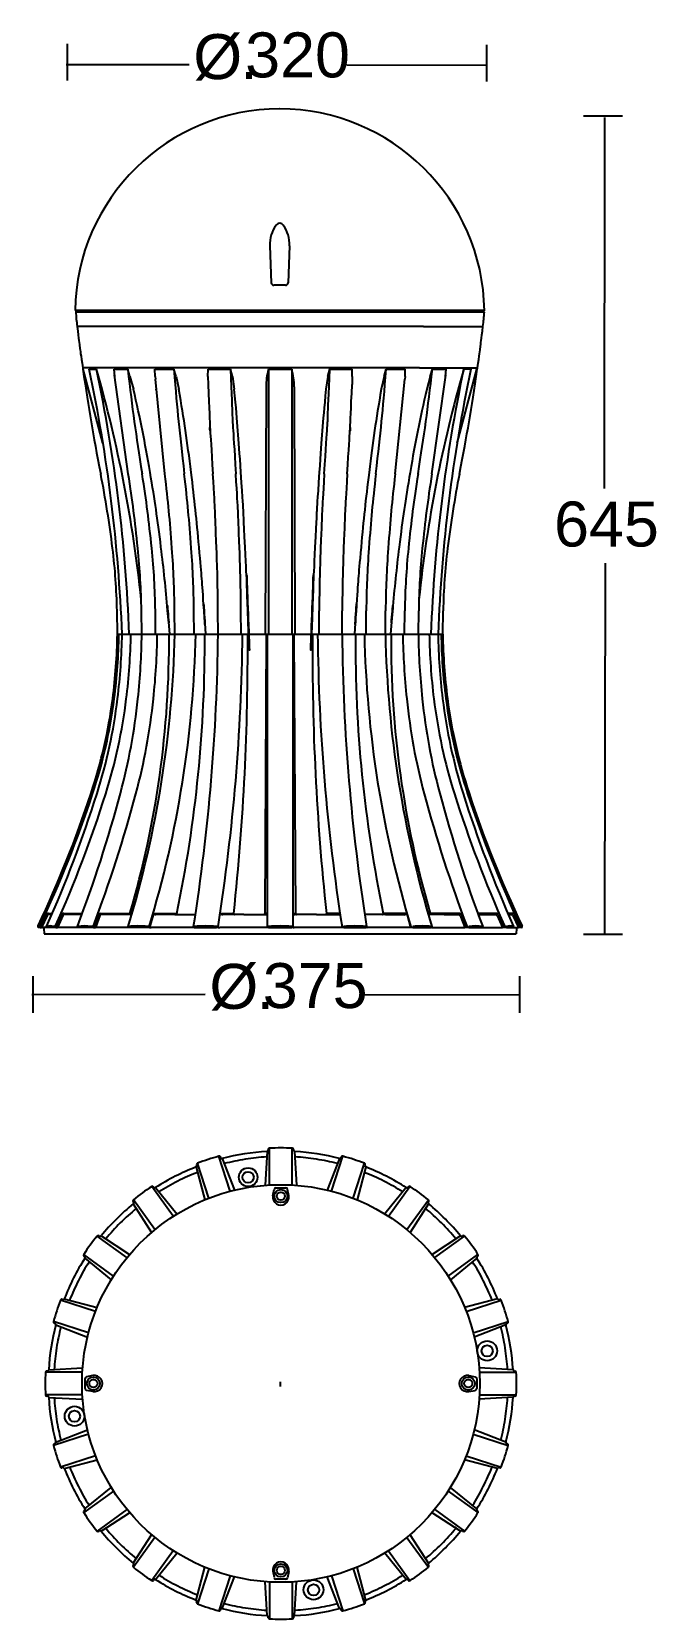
# Model space of a CAD drawing. Extents: x 0 to 123, y 0 to 312.
import ezdxf

# ---------------------------------------------------------------- set-up
doc = ezdxf.new("R2010")
doc.units = 0
doc.layers.add('LIVELLO_1', color=160, linetype='Continuous')
doc.styles.add('STD', font='txt')

# ---------------------------------------------------------------- blocks, each defined once
blk = doc.blocks.new('AI9-BLK1')
at = {"layer": 'LIVELLO_1', "color": 7}
for p, q in [((-54.27, 153.18), (-54.27, 145.97)), ((28.14, 152.98), (28.14, 145.77)), ((-54.47, 149.11), (-30.27, 149.15)), ((0.69, 149.06), (28.06, 149)), ((-12.47, 140.4), (-12.51, 140.4)), ((47.2, 139.07), (54.87, 139.07)), ((51.33, 138.71), (51.22, 65.82)), ((-10.55, 113.51), (-10.84, 106.24)), ((-11.35, 105.76), (-13.64, 105.76)), ((-52.56, 100.56), (27.72, 100.56)), ((-52.56, 100.56), (27.72, 100.56)), ((-51.79, 97.67), (-52.28, 97.67)), ((-47.94, 97.67), (-51.79, 97.67)), ((-40.61, 97.67), (-47.94, 97.67)), ((-30.52, 97.67), (-40.61, 97.67)), ((-18.66, 97.67), (-30.52, 97.67)), ((-6.19, 97.67), (-18.66, 97.67)), ((5.68, 97.67), (-6.19, 97.67)), ((15.77, 97.67), (5.68, 97.67)), ((15.77, 97.67), (23.1, 97.67)), ((23.1, 97.67), (26.95, 97.67)), ((26.95, 97.67), (27.44, 97.67)), ((-50.71, 89.52), (-51.19, 89.52)), ((-51.08, 89.27), (-51.08, 89.27)), ((-47.21, 74.75), (-51.08, 89.27)), ((-46.96, 89.52), (-50.71, 89.52)), ((-49.9, 89.27), (-48.48, 89.27)), ((-39.83, 89.52), (-46.96, 89.52)), ((-45.04, 89.27), (-42.35, 89.27)), ((-44.91, 87.81), (-45.04, 89.27)), ((-41.9, 87.85), (-42.35, 89.27)), ((-41.9, 87.85), (-41.23, 85.36)), ((-30.02, 89.52), (-39.83, 89.52)), ((-37, 89.27), (-33.29, 89.27)), ((-36.96, 87.81), (-36.99, 89.27)), ((-36.96, 87.81), (-36.92, 87.31)), ((-32.84, 87.85), (-33.29, 89.27)), ((-32.84, 87.85), (-32.3, 85.36)), ((-18.49, 89.52), (-30.02, 89.52)), ((-26.61, 87.81), (-26.54, 89.27)), ((-26.61, 87.81), (-26.56, 86.27)), ((-26.54, 89.27), (-22.19, 89.27)), ((-26.54, 89.27), (-22.19, 89.27)), ((-21.79, 87.85), (-22.19, 89.27)), ((-21.79, 87.85), (-21.42, 85.36)), ((-6.35, 89.52), (-18.49, 89.52)), ((-14.71, 89.27), (-10.13, 89.27)), ((-14.71, 89.27), (-14.71, 37.22)), ((-10.13, 89.27), (-10.13, 37.22)), ((5.18, 89.52), (-6.35, 89.52)), ((-3.05, 87.85), (-3.42, 85.36)), ((-2.65, 89.27), (1.71, 89.27)), ((1.77, 87.81), (1.71, 89.27)), ((1.77, 87.81), (1.72, 86.27)), ((14.99, 89.52), (5.18, 89.52)), ((8, 87.85), (7.45, 85.36)), ((8, 87.85), (8.45, 89.27)), ((8.45, 89.27), (12.16, 89.27)), ((8.45, 89.27), (12.16, 89.27)), ((12.12, 87.81), (12.08, 87.31)), ((12.12, 87.81), (12.16, 89.27)), ((14.99, 89.52), (22.12, 89.52)), ((17.05, 87.85), (16.39, 85.36)), ((17.41, 68.7), (20.11, 88.1)), ((17.51, 89.27), (20.2, 89.27)), ((20.07, 87.81), (20.2, 89.27)), ((22.12, 89.52), (25.87, 89.52)), ((22.37, 74.75), (26.24, 89.27)), ((23.62, 89.28), (23.62, 89.27)), ((25.06, 89.27), (23.64, 89.27)), ((25.87, 89.52), (26.35, 89.52)), ((26.24, 89.27), (26.24, 89.27)), ((-36.73, 85.18), (-36.76, 85.36)), ((-15.18, 85.82), (-15.34, 37.22)), ((-9.65, 85.82), (-9.5, 37.22)), ((10.19, 68.71), (12.08, 87.31)), ((11.89, 85.18), (11.92, 85.36)), ((51.43, 51.17), (51.32, -21.72)), ((-44.37, 37.22), (-44.45, 41.81)), ((-39.59, 37.22), (-39.65, 41.82)), ((-36.86, 37.22), (-36.92, 41.82)), ((-33.1, 37.22), (-33.14, 41.82)), ((-29.3, 37.22), (-29.35, 41.82)), ((-24.6, 37.22), (-24.63, 41.82)), ((-20.09, 37.22), (-20.11, 41.82)), ((-4.75, 37.22), (-4.73, 41.82)), ((-0.24, 37.22), (-0.21, 41.82)), ((4.46, 37.22), (4.51, 41.82)), ((8.26, 37.22), (8.3, 41.82)), ((12.02, 37.22), (12.08, 41.82)), ((14.75, 37.22), (14.81, 41.82)), ((19.53, 37.22), (19.61, 41.81)), ((-34.38, 40.42), (-34.11, 37.22)), ((-27.26, 40.42), (-27.07, 37.22)), ((-18.7, 40.42), (-18.58, 37.22)), ((-6.14, 40.42), (-6.26, 37.22)), ((2.42, 40.42), (2.23, 37.22)), ((9.54, 40.42), (9.28, 37.22)), ((-44.38, 37.22), (19.54, 37.22)), ((-44.37, 37.22), (19.53, 37.22)), ((-15.13, 37.22), (-15.42, -17.65)), ((-14.94, 37.22), (-14.94, -20.26)), ((-9.9, 37.22), (-9.9, -20.26)), ((-9.71, 37.22), (-9.42, -17.65)), ((-58.37, -17.94), (-59.52, -20.41)), ((-58.16, -18.04), (-59.27, -20.41)), ((-57.46, -17.9), (-57.93, -17.9)), ((-57.92, -17.65), (-57.16, -17.65)), ((-57.27, -17.9), (-57.46, -17.9)), ((-55.34, -17.94), (-56.44, -20.41)), ((-55.07, -18.04), (-56.12, -20.41)), ((-54.9, -17.65), (-51.26, -17.65)), ((-53.05, -17.9), (-54.84, -17.9)), ((-51.35, -17.9), (-53.05, -17.9)), ((-48.11, -17.94), (-49.04, -20.41)), ((-47.8, -18.04), (-48.69, -20.41)), ((-47.72, -17.65), (-41.91, -17.65)), ((-44.66, -17.9), (-47.59, -17.9)), ((-41.64, -17.9), (-44.66, -17.9)), ((-37.38, -17.94), (-38.05, -20.41)), ((-37.09, -17.65), (-32.7, -17.65)), ((-33.12, -17.9), (-36.9, -17.9)), ((-33.12, -17.9), (-29.05, -17.9)), ((-24.05, -17.65), (-21.51, -17.65)), ((-19.55, -17.9), (-23.81, -17.9)), ((-19.55, -17.9), (-15.23, -17.9)), ((-14.98, -17.65), (-15.42, -17.65)), ((-9.86, -17.65), (-9.42, -17.65)), ((-5.29, -17.9), (-9.61, -17.9)), ((-5.29, -17.9), (-1.03, -17.9)), ((-0.79, -17.65), (-3.33, -17.65)), ((4.25, -17.89), (4.32, -17.9)), ((8.28, -17.9), (4.32, -17.9)), ((12.25, -17.65), (7.86, -17.65)), ((8.28, -17.9), (12.06, -17.9)), ((12.54, -17.94), (13.21, -20.41)), ((19.82, -17.9), (16.79, -17.9)), ((22.89, -17.65), (17.07, -17.65)), ((19.82, -17.9), (22.75, -17.9)), ((22.96, -18.04), (23.85, -20.41)), ((23.27, -17.94), (24.2, -20.41)), ((30.06, -17.65), (26.41, -17.65)), ((26.51, -17.9), (28.21, -17.9)), ((28.21, -17.9), (30, -17.9)), ((30.23, -18.04), (31.28, -20.41)), ((30.5, -17.94), (31.6, -20.41)), ((33.08, -17.65), (32.32, -17.65)), ((32.43, -17.9), (32.62, -17.9)), ((32.62, -17.9), (33.09, -17.9)), ((33.32, -18.04), (34.43, -20.41)), ((33.53, -17.94), (34.69, -20.41)), ((-59.96, -20.41), (-59.95, -20.13)), ((-59.91, -20.41), (-59.96, -20.41)), ((-59.95, -20.13), (-59.9, -20.21)), ((-59.9, -20.21), (-59.91, -20.41)), ((-59.67, -20.41), (-59.91, -20.41)), ((-59.67, -20.26), (-59.9, -20.21)), ((-59.67, -20.26), (-59.67, -20.41)), ((-59.52, -20.41), (-59.67, -20.41)), ((-59.52, -20.41), (-59.27, -20.41)), ((-58.3, -20.41), (-59.27, -20.41)), ((-58.82, -20.64), (-58.77, -21.66)), ((-58.77, -21.66), (33.93, -21.66)), ((-58.29, -20.41), (-58.3, -20.41)), ((-58.28, -20.21), (-58.29, -20.41)), ((-56.87, -20.41), (-58.29, -20.41)), ((-56.58, -20.26), (-56.87, -20.21)), ((-56.58, -20.41), (-56.87, -20.41)), ((-56.58, -20.26), (-56.58, -20.41)), ((-56.44, -20.41), (-56.58, -20.41)), ((-56.44, -20.41), (-56.12, -20.41)), ((-52.23, -20.41), (-56.12, -20.41)), ((-52.22, -20.22), (-52.23, -20.41)), ((-52.19, -20.41), (-52.23, -20.41)), ((-52.22, -20.22), (-52.18, -20.21)), ((-52.19, -20.21), (-52.18, -20.21)), ((-49.49, -20.41), (-52.19, -20.41)), ((-49.16, -20.41), (-49.49, -20.41)), ((-49.16, -20.26), (-49.16, -20.41)), ((-49.04, -20.41), (-49.16, -20.41)), ((-49.04, -20.41), (-48.69, -20.41)), ((-42.28, -20.41), (-48.69, -20.41)), ((-42.27, -20.23), (-42.28, -20.41)), ((-42.19, -20.41), (-42.28, -20.41)), ((-42.19, -20.21), (-42.18, -20.21)), ((-38.48, -20.41), (-42.19, -20.41)), ((-42.18, -20.21), (-42.18, -20.21)), ((-38.47, -20.21), (-38.48, -20.21)), ((-38.15, -20.41), (-38.48, -20.41)), ((-38.15, -20.26), (-38.15, -20.41)), ((-38.05, -20.41), (-38.15, -20.41)), ((-38.05, -20.41), (-37.71, -20.41)), ((-29.53, -20.41), (-37.71, -20.41)), ((-29.43, -20.41), (-29.53, -20.41)), ((-29.43, -20.25), (-29.43, -20.41)), ((-29.27, -20.41), (-29.43, -20.41)), ((-29.28, -20.21), (-29.27, -20.21)), ((-29.27, -20.21), (-29.27, -20.21)), ((-29.27, -20.41), (-24.92, -20.41)), ((-24.91, -20.21), (-24.92, -20.21)), ((-24.62, -20.41), (-24.92, -20.41)), ((-24.62, -20.26), (-24.62, -20.41)), ((-24.56, -20.41), (-24.62, -20.41)), ((-24.56, -20.41), (-24.26, -20.41)), ((-15.2, -20.41), (-24.26, -20.41)), ((-14.96, -20.41), (-15.2, -20.41)), ((-14.95, -20.41), (-14.96, -20.41)), ((-14.94, -20.26), (-14.95, -20.41)), ((-14.71, -20.41), (-14.95, -20.41)), ((-14.72, -20.21), (-14.7, -20.21)), ((-14.71, -20.21), (-14.7, -20.21)), ((-14.71, -20.41), (-10.13, -20.41)), ((-10.13, -20.21), (-10.13, -20.21)), ((-9.89, -20.41), (-10.13, -20.41)), ((-9.9, -20.26), (-9.89, -20.41)), ((-9.88, -20.41), (-9.89, -20.41)), ((-9.88, -20.41), (-9.65, -20.41)), ((-0.58, -20.41), (-9.65, -20.41)), ((-0.28, -20.41), (-0.58, -20.41)), ((-0.22, -20.41), (-0.28, -20.41)), ((-0.22, -20.26), (-0.22, -20.41)), ((0.08, -20.41), (-0.22, -20.41)), ((0.07, -20.21), (0.08, -20.21)), ((0.07, -20.21), (0.08, -20.21)), ((0.08, -20.41), (4.43, -20.41)), ((4.43, -20.21), (4.42, -20.21)), ((4.59, -20.41), (4.43, -20.41)), ((4.59, -20.41), (4.59, -20.25)), ((4.59, -20.41), (4.69, -20.41)), ((12.87, -20.41), (4.69, -20.41)), ((13.21, -20.41), (12.87, -20.41)), ((13.31, -20.41), (13.21, -20.41)), ((13.31, -20.26), (13.31, -20.41)), ((13.64, -20.41), (13.31, -20.41)), ((13.63, -20.21), (13.64, -20.21)), ((13.63, -20.21), (13.64, -20.21)), ((13.64, -20.41), (17.34, -20.41)), ((17.34, -20.21), (17.34, -20.21)), ((17.44, -20.41), (17.34, -20.41)), ((17.44, -20.41), (17.43, -20.23)), ((17.44, -20.41), (23.85, -20.41)), ((24.2, -20.41), (23.85, -20.41)), ((24.32, -20.41), (24.2, -20.41)), ((24.32, -20.26), (24.32, -20.41)), ((24.65, -20.41), (24.32, -20.41)), ((24.64, -20.21), (24.65, -20.21)), ((24.65, -20.41), (27.34, -20.41)), ((27.38, -20.22), (27.34, -20.21)), ((27.39, -20.41), (27.34, -20.41)), ((27.39, -20.41), (27.38, -20.22)), ((27.39, -20.41), (31.28, -20.41)), ((31.6, -20.41), (31.28, -20.41)), ((31.74, -20.41), (31.6, -20.41)), ((31.74, -20.26), (32.03, -20.21)), ((31.74, -20.26), (31.74, -20.41)), ((32.04, -20.41), (31.74, -20.41)), ((32.04, -20.41), (33.45, -20.41)), ((33.46, -20.41), (33.45, -20.21)), ((33.46, -20.41), (33.45, -20.41)), ((33.46, -20.41), (34.43, -20.41)), ((33.99, -20.64), (33.93, -21.66)), ((34.69, -20.41), (34.43, -20.41)), ((34.83, -20.41), (34.69, -20.41)), ((34.83, -20.26), (35.06, -20.21)), ((34.83, -20.26), (34.83, -20.41)), ((35.07, -20.41), (34.83, -20.41)), ((35.06, -20.21), (35.11, -20.13)), ((35.07, -20.41), (35.12, -20.41)), ((35.12, -20.41), (35.11, -20.13)), ((54.87, -21.77), (47.2, -21.77)), ((-61.01, -29.99), (-61.01, -37.19)), ((34.59, -29.99), (34.59, -37.19)), ((-61.2, -33.56), (-27.11, -33.52)), ((3.85, -33.61), (34.52, -33.68)), ((-24.42, -65.37), (-24.43, -65.37)), ((-24.43, -65.37), (-24.43, -65.37)), ((-22.2, -72.23), (-24.43, -65.37)), ((-14.98, -64.42), (-15.34, -71.07)), ((-14.74, -64.17), (-14.73, -64.02)), ((-14.72, -64.03), (-14.73, -64.02)), ((-14.5, -63.8), (-14.49, -63.8)), ((-14.5, -71.01), (-14.5, -63.8)), ((-10.04, -63.8), (-10.04, -63.79)), ((-10.03, -63.8), (-10.04, -63.8)), ((-10.03, -71.01), (-10.03, -63.8)), ((-9.8, -64.02), (-9.79, -64.17)), ((-9.56, -64.42), (-9.19, -71.07)), ((-2.33, -72.23), (-0.1, -65.37)), ((-0.1, -65.37), (-0.1, -65.37)), ((-28.93, -67.49), (-27.23, -73.93)), ((-28.78, -67.17), (-28.82, -67.03)), ((-28.82, -67.04), (-28.82, -67.03)), ((-28.67, -66.75), (-28.66, -66.75)), ((-26.44, -73.61), (-28.67, -66.75)), ((-23.79, -65.81), (-21.38, -72.03)), ((-0.75, -65.81), (-3.15, -72.03)), ((-0.45, -65.65), (-0.39, -65.51)), ((-0.39, -65.52), (-0.39, -65.51)), ((1.91, -73.61), (4.14, -66.75)), ((4.4, -67.48), (2.7, -73.93)), ((4.15, -66.75), (4.13, -66.75)), ((4.13, -66.75), (4.14, -66.75)), ((4.29, -67.03), (4.25, -67.17)), ((-37.62, -71.31), (-37.64, -71.32)), ((-37.64, -71.32), (-37.64, -71.31)), ((-33.39, -77.15), (-37.63, -71.32)), ((-37.31, -71.36), (-37.22, -71.47)), ((-36.89, -71.54), (-32.67, -76.7)), ((-13.24, -71.56), (-11.29, -71.56)), ((12.35, -71.54), (8.14, -76.7)), ((8.86, -77.15), (13.1, -71.32)), ((12.69, -71.47), (12.78, -71.36)), ((12.79, -71.37), (12.78, -71.36)), ((13.1, -71.32), (13.11, -71.32)), ((-41.22, -74.38), (-41.3, -74.25)), ((-41.29, -74.25), (-41.3, -74.25)), ((-41.26, -74.72), (-37.65, -80.32)), ((-41.24, -73.94), (-41.24, -73.93)), ((-37, -79.77), (-41.24, -73.94)), ((-13.82, -73.12), (-13.6, -71.87)), ((-10.71, -73.12), (-10.94, -71.87)), ((12.47, -79.78), (16.71, -73.94)), ((16.73, -74.71), (13.12, -80.32)), ((16.72, -73.94), (16.71, -73.93)), ((16.71, -73.93), (16.71, -73.93)), ((-48.35, -81.04), (-48.36, -81.06)), ((-48.36, -81.06), (-48.36, -81.05)), ((-42.52, -85.29), (-48.35, -81.05)), ((-48.04, -81), (-47.91, -81.07)), ((-47.58, -81.03), (-41.97, -84.64)), ((23.04, -81.03), (17.44, -84.64)), ((17.99, -85.29), (23.82, -81.05)), ((23.38, -81.07), (23.5, -81)), ((23.5, -81), (23.5, -81)), ((23.82, -81.05), (23.82, -81.06)), ((-50.98, -84.66), (-50.97, -84.65)), ((-45.14, -88.9), (-50.98, -84.66)), ((-50.82, -85.07), (-50.93, -84.97)), ((-50.92, -84.97), (-50.93, -84.97)), ((-50.76, -85.41), (-45.59, -89.62)), ((20.61, -88.9), (26.44, -84.66)), ((26.22, -85.4), (21.06, -89.62)), ((26.4, -84.97), (26.29, -85.07)), ((26.45, -84.67), (26.44, -84.65)), ((26.44, -84.65), (26.45, -84.66)), ((-55.26, -93.47), (-55.12, -93.51)), ((-54.81, -93.36), (-48.36, -95.06)), ((30.27, -93.36), (23.83, -95.06)), ((30.59, -93.51), (30.73, -93.47)), ((30.72, -93.47), (30.73, -93.47)), ((-55.54, -93.62), (-55.55, -93.62)), ((-55.54, -93.61), (-55.54, -93.62)), ((-48.68, -95.85), (-55.54, -93.62)), ((24.15, -95.85), (31.01, -93.62)), ((31.01, -93.62), (31.01, -93.62)), ((-56.92, -97.86), (-56.92, -97.86)), ((-50.06, -100.09), (-56.92, -97.86)), ((-56.64, -98.2), (-56.78, -98.15)), ((-56.77, -98.15), (-56.78, -98.15)), ((-56.48, -98.51), (-50.27, -100.91)), ((25.53, -100.09), (32.39, -97.86)), ((31.95, -98.5), (25.73, -100.91)), ((32.25, -98.15), (32.11, -98.2)), ((32.39, -97.87), (32.39, -97.86)), ((32.39, -97.86), (32.39, -97.86)), ((-58.49, -107.8), (-58.5, -107.79)), ((-58.49, -107.79), (-58.49, -107.8)), ((-51.28, -107.79), (-58.49, -107.79)), ((-58.27, -107.56), (-58.12, -107.56)), ((-57.87, -107.33), (-51.22, -106.95)), ((-50.73, -111), (-50.73, -109.06)), ((-49.17, -108.47), (-50.43, -108.69)), ((24.64, -108.47), (25.89, -108.69)), ((26.2, -109.06), (26.2, -111)), ((33.34, -107.32), (26.69, -106.95)), ((26.75, -107.79), (33.96, -107.79)), ((33.59, -107.56), (33.74, -107.57)), ((33.73, -107.57), (33.74, -107.57)), ((33.96, -107.79), (33.96, -107.8)), ((33.96, -107.8), (33.97, -107.79)), ((-58.49, -112.26), (-58.49, -112.25)), ((-51.28, -112.26), (-58.49, -112.26)), ((-49.17, -111.58), (-50.43, -111.36)), ((-12.35, -110.61), (-12.35, -109.72)), ((24.64, -111.58), (25.89, -111.36)), ((26.75, -112.26), (33.96, -112.26)), ((33.96, -112.26), (33.96, -112.25)), ((33.96, -112.25), (33.97, -112.26)), ((-58.27, -112.48), (-58.27, -112.49)), ((-58.12, -112.5), (-58.27, -112.49)), ((-57.87, -112.74), (-51.22, -113.1)), ((33.34, -112.73), (26.69, -113.1)), ((33.74, -112.49), (33.59, -112.5)), ((-50.06, -119.96), (-56.92, -122.19)), ((-56.48, -121.55), (-50.27, -119.14)), ((25.53, -119.96), (32.39, -122.19)), ((31.95, -121.54), (25.73, -119.14)), ((-56.92, -122.18), (-56.92, -122.2)), ((-56.92, -122.2), (-56.92, -122.19)), ((-56.78, -121.9), (-56.64, -121.85)), ((-48.68, -124.2), (-55.54, -126.43)), ((24.15, -124.2), (31.01, -126.43)), ((32.11, -121.85), (32.25, -121.9)), ((32.24, -121.9), (32.25, -121.9)), ((32.39, -122.19), (32.39, -122.2)), ((-55.54, -126.43), (-55.54, -126.43)), ((-55.12, -126.55), (-55.26, -126.58)), ((-55.25, -126.58), (-55.26, -126.58)), ((-54.8, -126.69), (-48.36, -124.99)), ((30.28, -126.69), (23.83, -124.99)), ((30.73, -126.58), (30.59, -126.55)), ((31, -126.44), (31.01, -126.43)), ((31.01, -126.43), (31.01, -126.43)), ((-50.75, -134.65), (-45.59, -130.43)), ((26.22, -134.64), (21.06, -130.43)), ((-45.14, -131.15), (-50.98, -135.39)), ((20.61, -131.15), (26.44, -135.39)), ((-50.98, -135.38), (-50.97, -135.4)), ((-50.97, -135.4), (-50.98, -135.39)), ((-50.93, -135.07), (-50.82, -134.98)), ((-42.52, -134.76), (-48.35, -139)), ((-47.57, -139.02), (-41.97, -135.41)), ((23.04, -139.02), (17.44, -135.41)), ((17.99, -134.76), (23.82, -139)), ((26.29, -134.98), (26.4, -135.07)), ((26.39, -135.08), (26.4, -135.07)), ((26.44, -135.39), (26.44, -135.4)), ((-48.35, -139), (-48.36, -139)), ((-47.91, -138.98), (-48.04, -139.06)), ((-48.03, -139.05), (-48.04, -139.06)), ((-41.26, -145.33), (-37.65, -139.73)), ((-37, -140.27), (-41.24, -146.11)), ((12.47, -140.27), (16.71, -146.11)), ((16.73, -145.33), (13.12, -139.73)), ((21.97, -138.28), (22.1, -138.08)), ((23.5, -139.06), (23.38, -138.98)), ((23.82, -139.01), (23.82, -139)), ((23.82, -139), (23.82, -139.01)), ((-33.39, -142.9), (-37.63, -148.74)), ((-36.88, -148.52), (-32.67, -143.35)), ((12.36, -148.51), (8.14, -143.35)), ((8.86, -142.9), (13.1, -148.74)), ((-41.3, -145.8), (-41.22, -145.67)), ((-41.25, -146.11), (-41.24, -146.12)), ((-41.24, -146.12), (-41.24, -146.12)), ((-28.93, -152.56), (-27.23, -146.12)), ((-26.44, -146.44), (-28.67, -153.3)), ((1.91, -146.44), (4.14, -153.3)), ((4.41, -152.56), (2.7, -146.12)), ((16.69, -145.67), (16.77, -145.8)), ((16.71, -146.11), (16.71, -146.12)), ((16.76, -145.8), (16.77, -145.8)), ((-37.63, -148.74), (-37.64, -148.73)), ((-37.22, -148.58), (-37.31, -148.69)), ((-37.31, -148.68), (-37.31, -148.69)), ((-22.2, -147.82), (-24.43, -154.68)), ((-23.78, -154.24), (-21.38, -148.02)), ((-14.97, -155.63), (-15.34, -148.98)), ((-14.5, -149.04), (-14.5, -156.25)), ((-13.82, -146.82), (-13.6, -148.07)), ((-11.29, -148.49), (-13.24, -148.49)), ((-10.71, -146.94), (-10.94, -148.18)), ((-10.03, -149.04), (-10.03, -156.25)), ((-9.56, -155.63), (-9.19, -148.98)), ((-0.74, -154.24), (-3.15, -148.02)), ((-2.33, -147.82), (-0.1, -154.68)), ((13.09, -148.74), (13.11, -148.73)), ((13.11, -148.73), (13.11, -148.74)), ((-28.82, -153.02), (-28.78, -152.87)), ((-28.68, -153.29), (-28.66, -153.3)), ((-28.66, -153.3), (-28.67, -153.3)), ((-24.43, -154.68), (-24.43, -154.68)), ((-24.09, -154.4), (-24.14, -154.54)), ((-24.14, -154.53), (-24.14, -154.54)), ((-14.73, -156.03), (-14.74, -155.88)), ((-9.79, -155.88), (-9.8, -156.03)), ((-0.39, -154.54), (-0.45, -154.4)), ((-0.11, -154.68), (-0.1, -154.68)), ((-0.1, -154.68), (-0.1, -154.68)), ((4.14, -153.3), (4.13, -153.3)), ((4.25, -152.87), (4.29, -153.02)), ((4.29, -153.02), (4.29, -153.02)), ((-14.51, -156.25), (-14.49, -156.25)), ((-14.49, -156.25), (-14.5, -156.26)), ((-10.03, -156.25), (-10.04, -156.25)), ((-9.81, -156.02), (-9.8, -156.03))]:
    blk.add_line(p, q, dxfattribs=at)
for points in [[(-52.7, 100.81), (27.72, 100.81), (-52.7, 100.81)], [(-3.05, 87.85), (-2.65, 89.27), (1.71, 89.27)], [(17.05, 87.85), (17.51, 89.27), (20.2, 89.27)]]:
    blk.add_lwpolyline(points, dxfattribs=at)
for centre, radius in [((-18.68, -69.49), 1.83), ((-18.69, -69.5), 1.1), ((-12.26, -110.02), 39.06), ((-12.27, -73.2), 1.28), ((-12.27, -73.2), 0.792), ((28.26, -103.6), 1.94), ((28.26, -103.61), 1.1), ((-49.09, -110.03), 1.28), ((24.56, -110.03), 1.28), ((-49.09, -110.03), 0.794), ((24.55, -110.03), 0.793), ((-52.79, -116.44), 1.94), ((-52.8, -116.45), 1.1), ((-12.27, -146.73), 1.28), ((-12.27, -146.73), 0.793), ((-5.85, -150.55), 1.94), ((-5.85, -150.56), 1.1)]:
    blk.add_circle(centre, radius, dxfattribs=at)
for points, knots in [([(27.72, 100.81), (27.38, 122.78), (9.48, 140.4), (-12.49, 140.4), (-34.46, 140.4), (-52.36, 122.78), (-52.7, 100.81)], [0, 0, 0, 0, 1, 1, 1, 2, 2, 2, 2]), ([(-13.2, 117.57), (-14.05, 116.39), (-14.48, 114.96), (-14.43, 113.51), (-14.43, 113.51), (-14.14, 106.24), (-14.14, 106.24)], [0, 0, 0, 0, 1, 1, 1, 2, 2, 2, 2]), ([(-11.78, 117.57), (-11.94, 117.8), (-12.21, 117.93), (-12.49, 117.93), (-12.77, 117.93), (-13.04, 117.8), (-13.2, 117.57)], [0, 0, 0, 0, 1, 1, 1, 2, 2, 2, 2]), ([(-39.65, 41.82), (-39.72, 46.11), (-39.93, 49.81), (-40.36, 54.08), (-40.92, 59.61), (-41.38, 63.21), (-42.25, 68.7), (-42.25, 68.7), (-44.95, 88.1), (-44.95, 88.1)], [0, 0, 0, 0, 1, 1, 1, 2, 2, 2, 3, 3, 3, 3]), ([(-33.66, 54.09), (-34.07, 59.77), (-34.38, 63.05), (-35.03, 68.71), (-35.03, 68.71), (-36.92, 87.31), (-36.92, 87.31)], [0, 0, 0, 0, 1, 1, 1, 2, 2, 2, 2]), ([(-24.63, 41.82), (-24.66, 46.38), (-24.72, 49.54), (-24.9, 54.1), (-25.24, 62.97), (-25.09, 59.86), (-25.62, 68.72)], [0, 0, 0, 0, 1, 1, 1, 2, 2, 2, 2]), ([(-48.37, 5.92), (-46.45, 12.03), (-45.12, 18.17), (-44.33, 24.53), (-43.81, 28.78), (-43.52, 32.94), (-43.45, 37.22)], [0, 0, 0, 0, 1, 1, 1, 2, 2, 2, 2]), ([(19.22, 37.22), (19.3, 32.87), (19.59, 28.81), (20.15, 24.5), (20.98, 18.09), (22.38, 11.98), (24.41, 5.85)], [0, 0, 0, 0, 1, 1, 1, 2, 2, 2, 2]), ([(19.54, 37.22), (19.61, 32.89), (19.91, 28.84), (20.46, 24.54), (21.29, 18.15), (22.69, 12.06), (24.71, 5.95), (27.73, -3.19), (31.02, -11.42), (35.11, -20.13)], [0, 0, 0, 0, 1, 1, 1, 2, 2, 2, 3, 3, 3, 3]), ([(-32.7, -17.66), (-32.72, -17.71), (-32.71, -17.77), (-32.68, -17.82), (-32.65, -17.87), (-32.6, -17.9), (-32.54, -17.9)], [0, 0, 0, 0, 1, 1, 1, 2, 2, 2, 2]), ([(-21.51, -17.65), (-21.52, -17.72), (-21.5, -17.78), (-21.46, -17.83), (-21.41, -17.87), (-21.35, -17.9), (-21.29, -17.9)], [0, 0, 0, 0, 1, 1, 1, 2, 2, 2, 2]), ([(-15.66, -17.9), (-15.6, -17.9), (-15.53, -17.87), (-15.49, -17.83), (-15.44, -17.78), (-15.42, -17.72), (-15.42, -17.65)], [0, 0, 0, 0, 1, 1, 1, 2, 2, 2, 2]), ([(-9.42, -17.65), (-9.42, -17.72), (-9.4, -17.78), (-9.35, -17.83), (-9.3, -17.87), (-9.24, -17.9), (-9.18, -17.9)], [0, 0, 0, 0, 1, 1, 1, 2, 2, 2, 2]), ([(-3.55, -17.9), (-3.48, -17.9), (-3.42, -17.87), (-3.38, -17.83), (-3.34, -17.78), (-3.33, -17.72), (-3.33, -17.65)], [0, 0, 0, 0, 1, 1, 1, 2, 2, 2, 2]), ([(7.7, -17.9), (7.76, -17.9), (7.81, -17.87), (7.84, -17.82), (7.87, -17.77), (7.88, -17.71), (7.86, -17.66)], [0, 0, 0, 0, 1, 1, 1, 2, 2, 2, 2]), ([(-24.14, -65.52), (-24.14, -65.52), (-24.14, -65.51), (-24.14, -65.51), (-24.19, -65.4), (-24.31, -65.33), (-24.43, -65.37)], [0, 0, 0, 0, 1, 1, 1, 2, 2, 2, 2]), ([(-14.49, -63.8), (-14.49, -63.8), (-14.5, -63.79), (-14.5, -63.79), (-14.62, -63.8), (-14.72, -63.9), (-14.73, -64.02)], [0, 0, 0, 0, 1, 1, 1, 2, 2, 2, 2]), ([(-9.81, -64.03), (-9.81, -64.03), (-9.8, -64.02), (-9.8, -64.02), (-9.81, -63.9), (-9.91, -63.8), (-10.04, -63.79)], [0, 0, 0, 0, 1, 1, 1, 2, 2, 2, 2]), ([(-0.1, -65.37), (-0.1, -65.37), (-0.1, -65.37), (-0.1, -65.37), (-0.22, -65.33), (-0.34, -65.4), (-0.39, -65.51)], [0, 0, 0, 0, 1, 1, 1, 2, 2, 2, 2]), ([(-28.66, -66.75), (-28.66, -66.75), (-28.67, -66.75), (-28.67, -66.75), (-28.79, -66.79), (-28.85, -66.91), (-28.82, -67.03)], [0, 0, 0, 0, 1, 1, 1, 2, 2, 2, 2]), ([(-24.14, -65.51), (-24.14, -65.51), (-24.09, -65.65), (-24.09, -65.65), (-24.04, -65.77), (-23.92, -65.84), (-23.79, -65.82)], [0, 0, 0, 0, 1, 1, 1, 2, 2, 2, 2]), ([(4.29, -67.04), (4.29, -67.04), (4.29, -67.03), (4.29, -67.03), (4.32, -66.91), (4.26, -66.79), (4.14, -66.75)], [0, 0, 0, 0, 1, 1, 1, 2, 2, 2, 2]), ([(-37.31, -71.37), (-37.31, -71.37), (-37.31, -71.36), (-37.31, -71.36), (-37.39, -71.27), (-37.53, -71.25), (-37.64, -71.31)], [0, 0, 0, 0, 1, 1, 1, 2, 2, 2, 2]), ([(13.11, -71.32), (13.11, -71.32), (13.11, -71.31), (13.11, -71.31), (13, -71.25), (12.86, -71.27), (12.78, -71.36)], [0, 0, 0, 0, 1, 1, 1, 2, 2, 2, 2]), ([(-41.24, -73.93), (-41.24, -73.93), (-41.24, -73.93), (-41.24, -73.93), (-41.34, -74.01), (-41.36, -74.15), (-41.3, -74.25)], [0, 0, 0, 0, 1, 1, 1, 2, 2, 2, 2]), ([(-13.82, -73.12), (-13.93, -73.74), (-13.66, -74.36), (-13.13, -74.71), (-12.61, -75.05), (-11.93, -75.05), (-11.4, -74.71), (-10.87, -74.36), (-10.6, -73.74), (-10.71, -73.12)], [0, 0, 0, 0, 1, 1, 1, 2, 2, 2, 3, 3, 3, 3]), ([(16.77, -74.25), (16.77, -74.25), (16.69, -74.38), (16.69, -74.38), (16.61, -74.48), (16.63, -74.63), (16.73, -74.72)], [0, 0, 0, 0, 1, 1, 1, 2, 2, 2, 2]), ([(16.76, -74.25), (16.76, -74.25), (16.77, -74.25), (16.77, -74.25), (16.83, -74.15), (16.81, -74.01), (16.71, -73.93)], [0, 0, 0, 0, 1, 1, 1, 2, 2, 2, 2]), ([(-48.03, -81), (-48.03, -81), (-48.04, -81), (-48.04, -81), (-48.14, -80.93), (-48.28, -80.95), (-48.36, -81.05)], [0, 0, 0, 0, 1, 1, 1, 2, 2, 2, 2]), ([(23.82, -81.06), (23.82, -81.06), (23.82, -81.05), (23.82, -81.05), (23.75, -80.95), (23.61, -80.93), (23.5, -81)], [0, 0, 0, 0, 1, 1, 1, 2, 2, 2, 2]), ([(-50.97, -84.65), (-50.97, -84.65), (-50.98, -84.66), (-50.98, -84.66), (-51.05, -84.76), (-51.03, -84.9), (-50.93, -84.97)], [0, 0, 0, 0, 1, 1, 1, 2, 2, 2, 2]), ([(26.39, -84.97), (26.39, -84.97), (26.4, -84.97), (26.4, -84.97), (26.5, -84.9), (26.52, -84.76), (26.45, -84.66)], [0, 0, 0, 0, 1, 1, 1, 2, 2, 2, 2]), ([(-55.25, -93.47), (-55.25, -93.47), (-55.26, -93.47), (-55.26, -93.47), (-55.38, -93.43), (-55.5, -93.5), (-55.55, -93.62)], [0, 0, 0, 0, 1, 1, 1, 2, 2, 2, 2]), ([(31.01, -93.62), (31.01, -93.62), (31.01, -93.62), (31.01, -93.62), (30.97, -93.5), (30.85, -93.44), (30.73, -93.47)], [0, 0, 0, 0, 1, 1, 1, 2, 2, 2, 2]), ([(-56.92, -97.86), (-56.92, -97.86), (-56.92, -97.86), (-56.92, -97.86), (-56.96, -97.98), (-56.89, -98.11), (-56.78, -98.15)], [0, 0, 0, 0, 1, 1, 1, 2, 2, 2, 2]), ([(32.24, -98.15), (32.24, -98.15), (32.25, -98.15), (32.25, -98.15), (32.36, -98.11), (32.42, -97.98), (32.39, -97.86)], [0, 0, 0, 0, 1, 1, 1, 2, 2, 2, 2]), ([(-58.27, -107.57), (-58.27, -107.57), (-58.27, -107.56), (-58.27, -107.56), (-58.39, -107.57), (-58.49, -107.67), (-58.5, -107.79)], [0, 0, 0, 0, 1, 1, 1, 2, 2, 2, 2]), ([(-49.17, -111.58), (-48.55, -111.69), (-47.93, -111.42), (-47.58, -110.89), (-47.24, -110.36), (-47.24, -109.68), (-47.58, -109.16), (-47.93, -108.63), (-48.55, -108.36), (-49.17, -108.47)], [0, 0, 0, 0, 1, 1, 1, 2, 2, 2, 3, 3, 3, 3]), ([(24.64, -108.47), (24.02, -108.36), (23.4, -108.63), (23.05, -109.16), (22.7, -109.68), (22.7, -110.36), (23.05, -110.89), (23.4, -111.42), (24.02, -111.69), (24.64, -111.58)], [0, 0, 0, 0, 1, 1, 1, 2, 2, 2, 3, 3, 3, 3]), ([(-58.49, -112.25), (-58.49, -112.25), (-58.5, -112.26), (-58.5, -112.26), (-58.49, -112.38), (-58.39, -112.48), (-58.27, -112.49)], [0, 0, 0, 0, 1, 1, 1, 2, 2, 2, 2]), ([(33.73, -112.48), (33.73, -112.48), (33.74, -112.49), (33.74, -112.49), (33.86, -112.48), (33.96, -112.38), (33.97, -112.26)], [0, 0, 0, 0, 1, 1, 1, 2, 2, 2, 2]), ([(-56.77, -121.9), (-56.77, -121.9), (-56.78, -121.9), (-56.78, -121.9), (-56.89, -121.95), (-56.96, -122.07), (-56.92, -122.19)], [0, 0, 0, 0, 1, 1, 1, 2, 2, 2, 2]), ([(32.39, -122.2), (32.39, -122.2), (32.39, -122.19), (32.39, -122.19), (32.42, -122.07), (32.36, -121.95), (32.25, -121.9)], [0, 0, 0, 0, 1, 1, 1, 2, 2, 2, 2]), ([(-55.54, -126.43), (-55.54, -126.43), (-55.55, -126.43), (-55.55, -126.43), (-55.5, -126.55), (-55.38, -126.61), (-55.26, -126.58)], [0, 0, 0, 0, 1, 1, 1, 2, 2, 2, 2]), ([(30.72, -126.58), (30.72, -126.58), (30.73, -126.58), (30.73, -126.58), (30.85, -126.61), (30.97, -126.55), (31.01, -126.43)], [0, 0, 0, 0, 1, 1, 1, 2, 2, 2, 2]), ([(-50.92, -135.08), (-50.92, -135.08), (-50.93, -135.07), (-50.93, -135.07), (-51.03, -135.15), (-51.05, -135.3), (-50.98, -135.39)], [0, 0, 0, 0, 1, 1, 1, 2, 2, 2, 2]), ([(26.44, -135.4), (26.44, -135.4), (26.45, -135.39), (26.45, -135.39), (26.52, -135.3), (26.5, -135.15), (26.4, -135.07)], [0, 0, 0, 0, 1, 1, 1, 2, 2, 2, 2]), ([(-48.36, -139), (-48.36, -139), (-48.36, -139.01), (-48.36, -139.01), (-48.28, -139.1), (-48.14, -139.12), (-48.04, -139.06)], [0, 0, 0, 0, 1, 1, 1, 2, 2, 2, 2]), ([(23.5, -139.05), (23.5, -139.05), (23.5, -139.06), (23.5, -139.06), (23.61, -139.12), (23.75, -139.1), (23.82, -139.01)], [0, 0, 0, 0, 1, 1, 1, 2, 2, 2, 2]), ([(-41.29, -145.8), (-41.29, -145.8), (-41.3, -145.8), (-41.3, -145.8), (-41.36, -145.9), (-41.34, -146.04), (-41.24, -146.12)], [0, 0, 0, 0, 1, 1, 1, 2, 2, 2, 2]), ([(-10.71, -146.94), (-10.6, -146.31), (-10.87, -145.69), (-11.4, -145.34), (-11.93, -145), (-12.61, -145), (-13.13, -145.34), (-13.66, -145.69), (-13.93, -146.31), (-13.82, -146.94)], [0, 0, 0, 0, 1, 1, 1, 2, 2, 2, 3, 3, 3, 3]), ([(16.71, -146.12), (16.71, -146.12), (16.71, -146.12), (16.71, -146.12), (16.81, -146.04), (16.83, -145.9), (16.77, -145.8)], [0, 0, 0, 0, 1, 1, 1, 2, 2, 2, 2]), ([(-37.64, -148.73), (-37.64, -148.73), (-37.64, -148.74), (-37.64, -148.74), (-37.53, -148.81), (-37.39, -148.79), (-37.31, -148.69)], [0, 0, 0, 0, 1, 1, 1, 2, 2, 2, 2]), ([(12.78, -148.69), (12.78, -148.69), (12.69, -148.58), (12.69, -148.58), (12.61, -148.47), (12.47, -148.44), (12.36, -148.51)], [0, 0, 0, 0, 1, 1, 1, 2, 2, 2, 2]), ([(12.79, -148.68), (12.79, -148.68), (12.78, -148.69), (12.78, -148.69), (12.86, -148.79), (13, -148.81), (13.11, -148.74)], [0, 0, 0, 0, 1, 1, 1, 2, 2, 2, 2]), ([(-28.82, -153.02), (-28.82, -153.02), (-28.82, -153.02), (-28.82, -153.02), (-28.85, -153.14), (-28.79, -153.26), (-28.67, -153.3)], [0, 0, 0, 0, 1, 1, 1, 2, 2, 2, 2]), ([(-24.43, -154.68), (-24.43, -154.68), (-24.43, -154.68), (-24.43, -154.68), (-24.31, -154.72), (-24.19, -154.65), (-24.14, -154.54)], [0, 0, 0, 0, 1, 1, 1, 2, 2, 2, 2]), ([(-0.39, -154.53), (-0.39, -154.53), (-0.39, -154.54), (-0.39, -154.54), (-0.34, -154.65), (-0.22, -154.72), (-0.1, -154.68)], [0, 0, 0, 0, 1, 1, 1, 2, 2, 2, 2]), ([(4.13, -153.3), (4.13, -153.3), (4.14, -153.3), (4.14, -153.3), (4.26, -153.26), (4.32, -153.14), (4.29, -153.02)], [0, 0, 0, 0, 1, 1, 1, 2, 2, 2, 2]), ([(-14.72, -156.02), (-14.72, -156.02), (-14.73, -156.03), (-14.73, -156.03), (-14.72, -156.15), (-14.62, -156.25), (-14.5, -156.26)], [0, 0, 0, 0, 1, 1, 1, 2, 2, 2, 2]), ([(-10.04, -156.25), (-10.04, -156.25), (-10.04, -156.26), (-10.04, -156.26), (-9.91, -156.25), (-9.81, -156.15), (-9.8, -156.03)], [0, 0, 0, 0, 1, 1, 1, 2, 2, 2, 2])]:
    blk.add_open_spline(points, degree=3, knots=knots, dxfattribs=at)
for points in [[(-10.55, 113.51), (-10.5, 114.96), (-10.93, 116.39), (-11.78, 117.57)], [(-14.14, 106.24), (-14.13, 105.97), (-13.91, 105.76), (-13.64, 105.76)], [(-11.35, 105.76), (-11.08, 105.76), (-10.85, 105.97), (-10.84, 106.24)], [(-52.56, 100.56), (-52.49, 99.51), (-52.41, 98.71), (-52.28, 97.67)], [(27.44, 97.67), (27.57, 98.71), (27.65, 99.51), (27.72, 100.56)], [(-52.28, 97.67), (-51.61, 92.31), (-51.96, 94.87), (-51.19, 89.52)], [(26.35, 89.52), (27.12, 94.87), (26.77, 92.31), (27.44, 97.67)], [(-51.19, 89.52), (-51.16, 89.35), (-51.18, 89.45), (-51.15, 89.27)], [(-51.15, 89.27), (-49.98, 81.21), (-49.21, 76.67), (-47.65, 68.67)], [(-43.45, 37.22), (-44.15, 54.87), (-46.27, 71.98), (-49.9, 89.27)], [(-49.89, 89.27), (-49.89, 89.27), (-49.89, 89.27), (-49.89, 89.27)], [(-42.03, 37.22), (-42.74, 54.87), (-44.86, 71.98), (-48.48, 89.27)], [(-39.7, 44.01), (-41.3, 59.34), (-44.23, 74.46), (-48.48, 89.27)], [(-48.47, 89.27), (-48.47, 89.27), (-48.47, 89.27), (-48.47, 89.28)], [(-42.35, 89.27), (-41.43, 81.4), (-40.76, 76.51), (-39.52, 68.68)], [(-33.29, 89.27), (-32.55, 80.49), (-32.24, 77.43), (-31.23, 68.68)], [(-26.56, 86.28), (-25.61, 66.01), (-26.85, 88.97), (-25.62, 68.71)], [(-22.19, 89.27), (-21.26, 68.43), (-22.36, 89.5), (-21.11, 68.68)], [(-14.71, 89.27), (-15.02, 88.13), (-15.18, 86.96), (-15.18, 85.78)], [(-9.65, 85.78), (-9.65, 86.96), (-9.81, 88.13), (-10.13, 89.27)], [(-3.73, 68.68), (-2.47, 89.5), (-3.58, 68.43), (-2.65, 89.27)], [(0.78, 68.71), (2, 88.97), (0.77, 66.01), (1.73, 86.28)], [(6.39, 68.68), (7.4, 77.43), (7.71, 80.49), (8.45, 89.27)], [(14.68, 68.68), (15.92, 76.51), (16.59, 81.4), (17.51, 89.27)], [(23.65, 89.27), (19.39, 74.46), (16.46, 59.34), (14.86, 44.01)], [(23.64, 89.27), (20.02, 71.98), (17.9, 54.87), (17.19, 37.22)], [(25.06, 89.27), (21.43, 71.98), (19.31, 54.87), (18.61, 37.22)], [(22.81, 68.67), (24.37, 76.67), (25.14, 81.21), (26.31, 89.27)], [(25.05, 89.27), (25.05, 89.27), (25.05, 89.27), (25.05, 89.27)], [(26.31, 89.27), (26.34, 89.45), (26.32, 89.35), (26.35, 89.52)], [(-37.96, 68.99), (-38.99, 75.1), (-39.84, 79.32), (-41.23, 85.36)], [(-29.89, 68.99), (-30.66, 75.2), (-31.24, 79.19), (-32.3, 85.36)], [(-20.12, 68.99), (-20.62, 76.62), (-20.7, 77.74), (-21.42, 85.36)], [(-3.42, 85.36), (-4.13, 77.74), (-4.22, 76.62), (-4.72, 68.99)], [(7.45, 85.36), (6.41, 79.19), (5.82, 75.2), (5.05, 68.99)], [(16.39, 85.36), (15, 79.32), (14.16, 75.1), (13.12, 68.99)], [(-45.32, 54.07), (-45.94, 59.02), (-46.7, 63.77), (-47.65, 68.67)], [(-37.63, 54.08), (-38.19, 59.6), (-38.65, 63.2), (-39.52, 68.68)], [(-35.81, 54.32), (-36.51, 60.02), (-36.99, 63.32), (-37.96, 68.99)], [(-29.86, 54.08), (-30.28, 59.75), (-30.58, 63.03), (-31.23, 68.68)], [(-28.32, 54.32), (-28.81, 59.71), (-29.23, 63.61), (-29.89, 68.99)], [(-20.38, 54.08), (-20.73, 62.94), (-20.57, 59.83), (-21.11, 68.68)], [(-19.28, 54.31), (-19.87, 66.44), (-19.32, 56.88), (-20.12, 69)], [(-4.72, 69), (-5.52, 56.88), (-4.97, 66.44), (-5.56, 54.31)], [(-3.73, 68.68), (-4.27, 59.83), (-4.11, 62.94), (-4.45, 54.08)], [(0.78, 68.72), (0.25, 59.86), (0.4, 62.97), (0.06, 54.1)], [(5.05, 68.99), (4.39, 63.61), (3.97, 59.71), (3.48, 54.32)], [(6.39, 68.68), (5.75, 63.03), (5.44, 59.75), (5.02, 54.08)], [(10.19, 68.71), (9.54, 63.05), (9.23, 59.77), (8.82, 54.09)], [(13.12, 68.99), (12.15, 63.32), (11.67, 60.02), (10.96, 54.32)], [(14.68, 68.68), (13.82, 63.2), (13.35, 59.6), (12.79, 54.08)], [(17.41, 68.7), (16.55, 63.21), (16.08, 59.61), (15.52, 54.08)], [(22.81, 68.67), (21.86, 63.77), (21.1, 59.02), (20.48, 54.07)], [(-18.7, 40.42), (-19.63, 67), (-17.76, 15.3), (-18.75, 41.88)], [(-6.09, 41.89), (-7.08, 15.31), (-5.21, 66.99), (-6.14, 40.42)], [(-18.75, 41.88), (-19.39, 58.92), (-18.46, 37.29), (-19.28, 54.32)], [(-5.56, 54.32), (-6.38, 37.28), (-5.46, 58.92), (-6.09, 41.88)], [(-44.45, 41.81), (-44.53, 45.96), (-44.81, 49.95), (-45.32, 54.07)], [(-36.92, 41.82), (-36.98, 46.11), (-37.2, 49.81), (-37.63, 54.08)], [(-34.5, 41.88), (-34.87, 46.17), (-35.28, 50.05), (-35.81, 54.32)], [(-33.14, 41.82), (-33.19, 46.25), (-33.33, 49.67), (-33.66, 54.09)], [(-29.35, 41.82), (-29.39, 46.24), (-29.53, 49.66), (-29.86, 54.08)], [(-27.36, 41.88), (-27.79, 48.49), (-27.73, 47.71), (-28.32, 54.31)], [(-20.11, 41.82), (-20.14, 46.37), (-20.21, 49.52), (-20.38, 54.07)], [(-4.45, 54.07), (-4.63, 49.52), (-4.7, 46.37), (-4.73, 41.82)], [(0.06, 54.1), (-0.12, 49.54), (-0.19, 46.38), (-0.21, 41.82)], [(3.48, 54.31), (2.89, 47.71), (2.95, 48.49), (2.52, 41.88)], [(5.02, 54.08), (4.7, 49.66), (4.55, 46.24), (4.51, 41.82)], [(8.82, 54.09), (8.49, 49.67), (8.35, 46.25), (8.3, 41.82)], [(10.96, 54.32), (10.44, 50.05), (10.03, 46.17), (9.66, 41.88)], [(12.79, 54.08), (12.36, 49.81), (12.14, 46.11), (12.08, 41.82)], [(15.52, 54.08), (15.09, 49.81), (14.88, 46.11), (14.81, 41.82)], [(20.48, 54.07), (19.97, 49.95), (19.69, 45.96), (19.61, 41.81)], [(-34.38, 40.42), (-35.02, 48.24), (-33.82, 34.07), (-34.5, 41.88)], [(-27.26, 40.42), (-27.82, 49.41), (-26.77, 32.89), (-27.36, 41.88)], [(2.52, 41.88), (1.93, 32.89), (2.98, 49.41), (2.42, 40.42)], [(9.66, 41.88), (8.98, 34.07), (10.18, 48.24), (9.54, 40.42)], [(-45.3, 24.54), (-44.75, 28.84), (-44.45, 32.89), (-44.38, 37.22)], [(-44.99, 24.5), (-44.43, 28.81), (-44.14, 32.87), (-44.06, 37.22)], [(-42.62, 24.5), (-42.09, 28.76), (-41.8, 32.93), (-41.73, 37.22)], [(-42.23, -20.21), (-36.57, -1.49), (-33.53, 17.66), (-33.1, 37.22)], [(-41.91, -17.65), (-36.67, 0.24), (-34.1, 18.57), (-34.23, 37.22)], [(-40.34, 24.53), (-39.88, 28.94), (-39.65, 32.78), (-39.59, 37.22)], [(-38.12, -20.28), (-32.46, -1.54), (-29.41, 17.65), (-28.98, 37.22)], [(-37.29, 24.5), (-36.83, 28.92), (-36.6, 32.77), (-36.53, 37.22)], [(-32.7, -17.66), (-28.92, 0.47), (-27.1, 18.71), (-27.23, 37.22)], [(-29.41, -20.23), (-26.37, -0.95), (-24.81, 17.71), (-24.6, 37.22)], [(-24.6, -20.28), (-21.57, -1.01), (-20, 17.72), (-19.8, 37.22)], [(-21.51, -17.65), (-19.55, 1.02), (-18.68, 18.44), (-18.78, 37.22)], [(-6.06, 37.22), (-6.16, 18.44), (-5.29, 1.02), (-3.33, -17.65)], [(-5.04, 37.22), (-4.84, 17.72), (-3.27, -1.01), (-0.24, -20.28)], [(-0.24, 37.22), (-0.03, 17.71), (1.53, -0.95), (4.57, -20.23)], [(2.39, 37.22), (2.26, 18.71), (4.08, 0.47), (7.86, -17.66)], [(4.14, 37.22), (4.56, 17.65), (7.62, -1.54), (13.28, -20.28)], [(8.26, 37.22), (8.69, 17.66), (11.73, -1.49), (17.39, -20.21)], [(9.39, 37.22), (9.26, 18.57), (11.83, 0.24), (17.07, -17.65)], [(11.69, 37.22), (11.76, 32.77), (11.99, 28.92), (12.45, 24.5)], [(14.75, 37.22), (14.81, 32.78), (15.04, 28.94), (15.51, 24.53)], [(16.89, 37.22), (16.96, 32.93), (17.25, 28.76), (17.78, 24.5)], [(18.61, 37.22), (18.68, 32.94), (18.97, 28.78), (19.5, 24.53)], [(-49.55, 5.95), (-47.52, 12.06), (-46.13, 18.15), (-45.3, 24.54)], [(-49.25, 5.85), (-47.22, 11.98), (-45.82, 18.09), (-44.99, 24.5)], [(-46.66, 5.85), (-44.74, 11.98), (-43.4, 18.13), (-42.62, 24.5)], [(-43.78, 5.91), (-42.13, 12.1), (-41.01, 18.15), (-40.34, 24.53)], [(-40.73, 5.85), (-39.07, 12.05), (-37.96, 18.11), (-37.29, 24.5)], [(12.45, 24.5), (13.12, 18.11), (14.23, 12.05), (15.89, 5.85)], [(15.51, 24.53), (16.17, 18.15), (17.29, 12.1), (18.94, 5.91)], [(17.78, 24.5), (18.57, 18.13), (19.9, 11.98), (21.82, 5.85)], [(19.5, 24.53), (20.28, 18.17), (21.61, 12.03), (23.53, 5.92)], [(-59.95, -20.13), (-55.86, -11.42), (-52.57, -3.19), (-49.55, 5.95)], [(-59.67, -20.26), (-55.56, -11.55), (-52.27, -3.3), (-49.25, 5.85)], [(-58.29, -20.21), (-54.37, -11.45), (-51.25, -3.24), (-48.37, 5.92)], [(-56.58, -20.26), (-52.68, -11.55), (-49.53, -3.26), (-46.67, 5.85)], [(-52.22, -20.22), (-48.92, -11.56), (-46.17, -3.05), (-43.78, 5.91)], [(-49.16, -20.27), (-45.86, -11.58), (-43.13, -3.13), (-40.73, 5.85)], [(15.89, 5.85), (18.29, -3.13), (21.02, -11.58), (24.32, -20.27)], [(18.94, 5.91), (21.33, -3.05), (24.08, -11.56), (27.38, -20.22)], [(21.83, 5.85), (24.69, -3.26), (27.84, -11.55), (31.74, -20.26)], [(23.53, 5.92), (26.41, -3.24), (29.53, -11.45), (33.45, -20.21)], [(24.41, 5.85), (27.43, -3.3), (30.73, -11.55), (34.83, -20.26)], [(-57.92, -17.65), (-58.11, -17.65), (-58.29, -17.77), (-58.37, -17.94)], [(-57.93, -17.9), (-58.03, -17.9), (-58.12, -17.95), (-58.16, -18.04)], [(-54.9, -17.65), (-55.09, -17.66), (-55.26, -17.77), (-55.34, -17.94)], [(-54.84, -17.9), (-54.94, -17.9), (-55.03, -17.95), (-55.07, -18.04)], [(-47.72, -17.65), (-47.9, -17.66), (-48.05, -17.78), (-48.1, -17.94)], [(-47.59, -17.9), (-47.68, -17.9), (-47.76, -17.96), (-47.8, -18.04)], [(-37.09, -17.65), (-37.24, -17.68), (-37.35, -17.79), (-37.37, -17.94)], [(-36.9, -17.89), (-36.98, -17.91), (-37.05, -17.96), (-37.06, -18.04)], [(-23.81, -17.89), (-23.88, -17.92), (-23.91, -17.98), (-23.91, -18.04)], [(-15.2, -18.04), (-15.19, -17.99), (-15.2, -17.94), (-15.23, -17.89)], [(-14.96, -17.94), (-14.95, -17.85), (-14.96, -17.75), (-14.98, -17.65)], [(-9.86, -17.65), (-9.88, -17.75), (-9.89, -17.85), (-9.88, -17.94)], [(-9.62, -17.89), (-9.64, -17.94), (-9.65, -17.99), (-9.64, -18.04)], [(-0.93, -18.04), (-0.92, -17.98), (-0.96, -17.92), (-1.03, -17.89)], [(4.25, -17.89), (4.27, -17.89), (4.29, -17.9), (4.32, -17.9)], [(12.22, -18.04), (12.2, -17.96), (12.14, -17.91), (12.06, -17.89)], [(12.53, -17.94), (12.52, -17.79), (12.4, -17.68), (12.25, -17.65)], [(22.96, -18.04), (22.92, -17.96), (22.84, -17.9), (22.75, -17.9)], [(23.26, -17.94), (23.21, -17.78), (23.06, -17.66), (22.89, -17.65)], [(30.23, -18.04), (30.18, -17.95), (30.1, -17.9), (30, -17.9)], [(30.5, -17.94), (30.42, -17.77), (30.25, -17.66), (30.06, -17.65)], [(33.53, -17.94), (33.45, -17.77), (33.27, -17.65), (33.08, -17.65)], [(33.32, -18.04), (33.28, -17.95), (33.19, -17.9), (33.09, -17.9)], [(-58.82, -20.64), (-58.83, -20.51), (-58.94, -20.41), (-59.08, -20.41)], [(-58.3, -20.41), (-58.29, -20.12), (-58.3, -20.5), (-58.29, -20.21)], [(-56.87, -20.21), (-57.34, -20.1), (-57.82, -20.1), (-58.29, -20.21)], [(-49.49, -20.21), (-50.38, -20.1), (-51.28, -20.1), (-52.18, -20.21)], [(-49.16, -20.26), (-49.27, -20.23), (-49.38, -20.22), (-49.48, -20.21)], [(-42.18, -20.21), (-42.21, -20.21), (-42.25, -20.21), (-42.27, -20.23)], [(-38.48, -20.21), (-39.72, -20.1), (-40.94, -20.1), (-42.18, -20.21)], [(-38.15, -20.26), (-38.26, -20.23), (-38.36, -20.21), (-38.47, -20.21)], [(-29.27, -20.21), (-29.33, -20.2), (-29.39, -20.22), (-29.43, -20.25)], [(-24.92, -20.21), (-26.39, -20.1), (-27.8, -20.1), (-29.27, -20.21)], [(-24.62, -20.26), (-24.71, -20.23), (-24.81, -20.21), (-24.91, -20.21)], [(-10.13, -20.21), (-11.67, -20.1), (-13.17, -20.1), (-14.7, -20.21)], [(-9.89, -20.26), (-9.97, -20.22), (-10.05, -20.2), (-10.13, -20.22)], [(4.42, -20.21), (2.96, -20.1), (1.55, -20.1), (0.08, -20.21)], [(4.59, -20.25), (4.54, -20.21), (4.49, -20.2), (4.43, -20.21)], [(17.34, -20.21), (16.1, -20.1), (14.87, -20.1), (13.64, -20.21)], [(17.43, -20.23), (17.41, -20.21), (17.37, -20.21), (17.34, -20.21)], [(27.34, -20.21), (26.44, -20.1), (25.54, -20.1), (24.65, -20.21)], [(33.44, -20.21), (32.98, -20.1), (32.5, -20.1), (32.03, -20.21)], [(34.24, -20.41), (34.1, -20.41), (33.99, -20.51), (33.99, -20.64)], [(-24.43, -65.37), (-25.92, -65.77), (-27.23, -66.2), (-28.67, -66.75)], [(-14.97, -64.42), (-17.97, -64.6), (-20.87, -65.05), (-23.79, -65.81)], [(-15.03, -65.5), (-16.5, -65.59), (-17.79, -65.73), (-19.24, -65.96)], [(-14.98, -64.42), (-14.84, -64.41), (-14.74, -64.3), (-14.74, -64.16)], [(-14.97, -64.42), (-14.84, -64.4), (-14.74, -64.3), (-14.74, -64.17)], [(-10.04, -63.79), (-11.58, -63.72), (-12.95, -63.72), (-14.5, -63.79)], [(-9.79, -64.17), (-9.79, -64.3), (-9.69, -64.4), (-9.56, -64.42)], [(-0.74, -65.81), (-3.66, -65.05), (-6.56, -64.6), (-9.56, -64.42)], [(-5.29, -65.96), (-6.74, -65.73), (-8.04, -65.59), (-9.51, -65.5)], [(4.14, -66.75), (2.7, -66.2), (1.39, -65.77), (-0.1, -65.37)], [(-28.93, -67.48), (-31.73, -68.58), (-34.35, -69.91), (-36.89, -71.54)], [(-28.66, -68.53), (-30.03, -69.07), (-31.21, -69.61), (-32.52, -70.27)], [(-28.93, -67.49), (-28.81, -67.43), (-28.75, -67.3), (-28.79, -67.17)], [(-28.93, -67.49), (-28.81, -67.44), (-28.75, -67.3), (-28.79, -67.17)], [(-19.24, -65.96), (-20.7, -66.19), (-21.97, -66.46), (-23.4, -66.82)], [(-1.14, -66.82), (-2.56, -66.45), (-3.83, -66.19), (-5.29, -65.96)], [(-0.75, -65.81), (-0.62, -65.85), (-0.48, -65.77), (-0.44, -65.65)], [(-0.74, -65.82), (-0.61, -65.84), (-0.49, -65.77), (-0.45, -65.65)], [(7.99, -70.27), (6.68, -69.61), (5.49, -69.07), (4.12, -68.53)], [(4.26, -67.17), (4.22, -67.3), (4.28, -67.43), (4.4, -67.49)], [(12.36, -71.54), (9.82, -69.91), (7.2, -68.58), (4.4, -67.48)], [(-37.64, -71.31), (-38.93, -72.16), (-40.04, -72.97), (-41.24, -73.93)], [(-37.22, -71.47), (-37.14, -71.58), (-37, -71.6), (-36.89, -71.54)], [(-32.52, -70.27), (-33.83, -70.94), (-34.96, -71.59), (-36.21, -72.38)], [(-13.24, -71.56), (-13.41, -71.56), (-13.57, -71.69), (-13.6, -71.87)], [(-10.94, -71.87), (-10.96, -71.69), (-11.12, -71.56), (-11.29, -71.56)], [(11.67, -72.37), (10.42, -71.59), (9.3, -70.94), (7.99, -70.27)], [(12.35, -71.54), (12.46, -71.61), (12.61, -71.58), (12.69, -71.47)], [(12.36, -71.54), (12.47, -71.6), (12.61, -71.58), (12.69, -71.47)], [(16.71, -73.93), (15.51, -72.97), (14.4, -72.16), (13.11, -71.31)], [(-41.26, -74.71), (-43.59, -76.63), (-45.66, -78.71), (-47.58, -81.03)], [(-41.26, -74.72), (-41.16, -74.63), (-41.15, -74.48), (-41.22, -74.38)], [(-41.26, -74.72), (-41.16, -74.63), (-41.14, -74.48), (-41.22, -74.38)], [(23.04, -81.03), (21.13, -78.71), (19.06, -76.63), (16.73, -74.71)], [(-40.68, -75.63), (-41.81, -76.57), (-42.77, -77.43), (-43.81, -78.48)], [(19.28, -78.48), (18.24, -77.44), (17.28, -76.56), (16.14, -75.62)], [(-48.36, -81.05), (-49.32, -82.25), (-50.13, -83.36), (-50.98, -84.66)], [(-47.91, -81.07), (-47.81, -81.14), (-47.66, -81.13), (-47.57, -81.03)], [(-43.81, -78.48), (-44.85, -79.52), (-45.73, -80.48), (-46.67, -81.62)], [(22.13, -81.61), (21.19, -80.48), (20.33, -79.52), (19.28, -78.48)], [(23.04, -81.03), (23.13, -81.13), (23.28, -81.14), (23.38, -81.07)], [(23.04, -81.03), (23.12, -81.13), (23.28, -81.15), (23.38, -81.07)], [(26.45, -84.66), (25.6, -83.36), (24.79, -82.25), (23.82, -81.05)], [(-50.75, -85.4), (-52.38, -87.94), (-53.71, -90.56), (-54.81, -93.36)], [(-49.92, -86.09), (-50.71, -87.33), (-51.35, -88.46), (-52.02, -89.77)], [(-50.75, -85.4), (-50.69, -85.29), (-50.72, -85.15), (-50.82, -85.07)], [(-50.76, -85.41), (-50.68, -85.3), (-50.71, -85.15), (-50.82, -85.07)], [(27.49, -89.77), (26.82, -88.46), (26.17, -87.33), (25.38, -86.09)], [(26.29, -85.07), (26.18, -85.15), (26.15, -85.29), (26.22, -85.4)], [(30.28, -93.36), (29.18, -90.56), (27.84, -87.94), (26.22, -85.4)], [(-52.02, -89.77), (-52.68, -91.08), (-53.22, -92.27), (-53.76, -93.64)], [(29.23, -93.63), (28.69, -92.26), (28.15, -91.08), (27.49, -89.77)], [(-55.12, -93.5), (-54.99, -93.54), (-54.86, -93.48), (-54.81, -93.36)], [(30.27, -93.36), (30.33, -93.48), (30.46, -93.54), (30.59, -93.5)], [(30.27, -93.36), (30.32, -93.48), (30.46, -93.55), (30.59, -93.5)], [(-55.55, -93.62), (-56.09, -95.07), (-56.52, -96.37), (-56.92, -97.86)], [(32.39, -97.86), (31.99, -96.37), (31.56, -95.07), (31.01, -93.62)], [(-56.48, -98.5), (-57.24, -101.42), (-57.7, -104.32), (-57.87, -107.33)], [(-56.48, -98.51), (-56.45, -98.38), (-56.52, -98.24), (-56.65, -98.2)], [(-56.47, -98.5), (-56.45, -98.37), (-56.52, -98.25), (-56.64, -98.21)], [(-55.47, -98.9), (-55.84, -100.32), (-56.1, -101.59), (-56.33, -103.04)], [(31.8, -103.04), (31.57, -101.6), (31.3, -100.32), (30.94, -98.89)], [(32.11, -98.21), (31.99, -98.25), (31.92, -98.37), (31.95, -98.5)], [(33.34, -107.33), (33.16, -104.32), (32.71, -101.42), (31.95, -98.5)], [(-56.33, -103.04), (-56.56, -104.5), (-56.7, -105.8), (-56.8, -107.26)], [(32.26, -107.26), (32.17, -105.79), (32.03, -104.5), (31.8, -103.04)], [(-58.5, -107.79), (-58.57, -109.34), (-58.57, -110.71), (-58.5, -112.26)], [(-58.12, -107.55), (-58, -107.55), (-57.89, -107.45), (-57.87, -107.33)], [(-50.43, -108.69), (-50.6, -108.73), (-50.73, -108.88), (-50.73, -109.06)], [(26.2, -109.06), (26.2, -108.88), (26.07, -108.73), (25.89, -108.69)], [(33.34, -107.32), (33.35, -107.45), (33.46, -107.56), (33.59, -107.56)], [(33.34, -107.33), (33.36, -107.45), (33.46, -107.55), (33.59, -107.55)], [(33.97, -107.8), (33.96, -107.67), (33.86, -107.57), (33.74, -107.57)], [(33.97, -112.26), (34.04, -110.71), (34.04, -109.34), (33.97, -107.79)], [(-50.73, -111), (-50.73, -111.17), (-50.6, -111.33), (-50.43, -111.36)], [(25.89, -111.36), (26.07, -111.33), (26.2, -111.17), (26.2, -111)], [(-57.87, -112.74), (-57.88, -112.6), (-57.99, -112.5), (-58.13, -112.5)], [(-57.87, -112.73), (-57.89, -112.6), (-58, -112.5), (-58.12, -112.5)], [(-57.87, -112.73), (-57.7, -115.74), (-57.24, -118.63), (-56.48, -121.55)], [(-56.79, -112.79), (-56.7, -114.27), (-56.56, -115.55), (-56.33, -117.01)], [(31.8, -117.01), (32.03, -115.55), (32.17, -114.26), (32.27, -112.79)], [(31.95, -121.55), (32.71, -118.63), (33.16, -115.74), (33.34, -112.73)], [(33.59, -112.5), (33.46, -112.5), (33.36, -112.6), (33.34, -112.73)], [(-56.33, -117.01), (-56.1, -118.45), (-55.84, -119.74), (-55.47, -121.16)], [(30.94, -121.15), (31.31, -119.73), (31.57, -118.46), (31.8, -117.01)], [(-56.64, -121.84), (-56.52, -121.8), (-56.45, -121.68), (-56.47, -121.55)], [(31.95, -121.54), (31.91, -121.68), (31.99, -121.8), (32.11, -121.85)], [(31.95, -121.55), (31.92, -121.68), (31.99, -121.8), (32.11, -121.84)], [(-56.92, -122.19), (-56.52, -123.69), (-56.09, -124.99), (-55.55, -126.43)], [(31.01, -126.43), (31.56, -124.99), (31.99, -123.69), (32.39, -122.19)], [(-54.81, -126.69), (-54.86, -126.57), (-54.99, -126.51), (-55.12, -126.55)], [(-54.8, -126.69), (-54.85, -126.57), (-54.99, -126.51), (-55.12, -126.55)], [(-54.81, -126.69), (-53.71, -129.49), (-52.38, -132.11), (-50.75, -134.65)], [(-53.76, -126.42), (-53.22, -127.79), (-52.69, -128.97), (-52.02, -130.28)], [(26.22, -134.65), (27.84, -132.11), (29.18, -129.49), (30.28, -126.69)], [(27.49, -130.28), (28.15, -128.97), (28.69, -127.78), (29.23, -126.41)], [(30.59, -126.55), (30.46, -126.51), (30.33, -126.57), (30.27, -126.69)], [(-52.02, -130.28), (-51.35, -131.59), (-50.7, -132.73), (-49.91, -133.97)], [(25.39, -133.96), (26.18, -132.71), (26.82, -131.59), (27.49, -130.28)], [(-50.98, -135.39), (-50.13, -136.69), (-49.32, -137.8), (-48.36, -139.01)], [(-50.82, -134.98), (-50.72, -134.9), (-50.69, -134.76), (-50.75, -134.65)], [(23.82, -139.01), (24.79, -137.8), (25.6, -136.69), (26.45, -135.39)], [(26.22, -134.64), (26.15, -134.75), (26.18, -134.9), (26.29, -134.98)], [(26.22, -134.65), (26.15, -134.76), (26.18, -134.9), (26.29, -134.98)], [(-47.57, -139.02), (-47.66, -138.92), (-47.81, -138.9), (-47.92, -138.98)], [(-47.57, -139.02), (-47.66, -138.92), (-47.81, -138.9), (-47.91, -138.98)], [(-47.58, -139.02), (-45.66, -141.35), (-43.59, -143.42), (-41.26, -145.33)], [(-46.66, -138.44), (-45.73, -139.58), (-44.85, -140.53), (-43.81, -141.57)], [(16.73, -145.33), (19.06, -143.42), (21.13, -141.35), (23.04, -139.02)], [(19.28, -141.57), (20.32, -140.53), (21.2, -139.57), (22.14, -138.43)], [(23.38, -138.98), (23.28, -138.9), (23.13, -138.92), (23.04, -139.02)], [(-43.81, -141.57), (-42.77, -142.61), (-41.81, -143.49), (-40.67, -144.43)], [(16.15, -144.42), (17.28, -143.48), (18.24, -142.61), (19.28, -141.57)], [(-41.22, -145.67), (-41.15, -145.57), (-41.16, -145.42), (-41.26, -145.33)], [(-41.24, -146.12), (-40.04, -147.09), (-38.93, -147.89), (-37.64, -148.74)], [(13.11, -148.74), (14.4, -147.89), (15.51, -147.09), (16.71, -146.12)], [(16.73, -145.33), (16.63, -145.42), (16.61, -145.57), (16.69, -145.67)], [(16.73, -145.33), (16.63, -145.41), (16.61, -145.57), (16.69, -145.67)], [(-36.89, -148.51), (-37, -148.44), (-37.14, -148.47), (-37.22, -148.58)], [(-36.88, -148.52), (-36.99, -148.44), (-37.15, -148.47), (-37.22, -148.58)], [(-36.89, -148.51), (-34.35, -150.14), (-31.73, -151.47), (-28.93, -152.56)], [(-36.2, -147.67), (-34.96, -148.47), (-33.83, -149.11), (-32.52, -149.78)], [(-13.6, -148.18), (-13.57, -148.36), (-13.41, -148.49), (-13.24, -148.49)], [(-11.29, -148.49), (-11.12, -148.49), (-10.96, -148.36), (-10.94, -148.18)], [(4.4, -152.56), (7.2, -151.47), (9.82, -150.14), (12.36, -148.51)], [(7.99, -149.78), (9.3, -149.11), (10.43, -148.46), (11.67, -147.67)], [(-32.52, -149.78), (-31.21, -150.45), (-30.02, -150.98), (-28.65, -151.52)], [(-28.79, -152.87), (-28.75, -152.75), (-28.81, -152.62), (-28.93, -152.56)], [(4.13, -151.52), (5.5, -150.98), (6.68, -150.45), (7.99, -149.78)], [(4.4, -152.56), (4.28, -152.62), (4.22, -152.75), (4.26, -152.87)], [(4.41, -152.56), (4.28, -152.61), (4.22, -152.75), (4.25, -152.88)], [(-28.67, -153.3), (-27.23, -153.85), (-25.92, -154.28), (-24.43, -154.68)], [(-23.78, -154.24), (-23.91, -154.2), (-24.05, -154.28), (-24.09, -154.41)], [(-23.79, -154.24), (-23.92, -154.21), (-24.04, -154.28), (-24.09, -154.4)], [(-23.79, -154.24), (-20.87, -155), (-17.97, -155.45), (-14.97, -155.63)], [(-23.39, -153.23), (-21.97, -153.6), (-20.7, -153.86), (-19.24, -154.09)], [(-19.24, -154.09), (-17.79, -154.32), (-16.49, -154.46), (-15.03, -154.56)], [(-14.74, -155.88), (-14.74, -155.75), (-14.84, -155.65), (-14.97, -155.63)], [(-9.56, -155.63), (-9.69, -155.65), (-9.79, -155.75), (-9.79, -155.88)], [(-9.56, -155.63), (-9.69, -155.64), (-9.79, -155.75), (-9.79, -155.88)], [(-9.56, -155.63), (-6.56, -155.45), (-3.66, -155), (-0.74, -154.24)], [(-9.5, -154.55), (-8.03, -154.46), (-6.74, -154.32), (-5.29, -154.09)], [(-5.29, -154.09), (-3.83, -153.86), (-2.55, -153.6), (-1.13, -153.23)], [(-0.45, -154.4), (-0.49, -154.28), (-0.62, -154.21), (-0.74, -154.24)], [(-0.1, -154.68), (1.39, -154.28), (2.7, -153.85), (4.14, -153.3)], [(-14.5, -156.26), (-12.95, -156.33), (-11.58, -156.33), (-10.04, -156.26)]]:
    blk.add_open_spline(points, degree=3, dxfattribs=at)
at = {"layer": 'LIVELLO_1', "color": 7, "char_height": 8.8342, "attachment_point": 1, "style": 'STD'}
for s, insert in [('\\fArial|b0|i0;\\H8.8342;\\C7;Ø', (-29.46, 155.09)), ('\\fArial|b0|i0;\\H8.8342;\\C7;320', (-19.28, 155.43)), ('\\fArial|b0|i0;\\H8.8342;\\C7;.', (-20.22, 155.09)), ('\\fArial|b0|i0;\\H8.8342;\\C7;64\\H8.8342;5', (41.4, 63.26)), ('\\fArial|b0|i0;\\H8.8342;\\C7;Ø', (-26.3, -27.58)), ('\\fArial|b0|i0;\\H8.8342;\\C7;375', (-15.82, -27.42)), ('\\fArial|b0|i0;\\H8.8342;\\C7;.', (-17.06, -27.58))]:
    blk.add_mtext(s, dxfattribs=dict(at, insert=insert))

msp = doc.modelspace()

# ---------------------------------------------------------------- block references
at = {"layer": 'LIVELLO_1', "color": 7}
msp.add_blockref('AI9-BLK1', (61.423813, 156.7813), dxfattribs=at)

doc.saveas('drawing.dxf')
